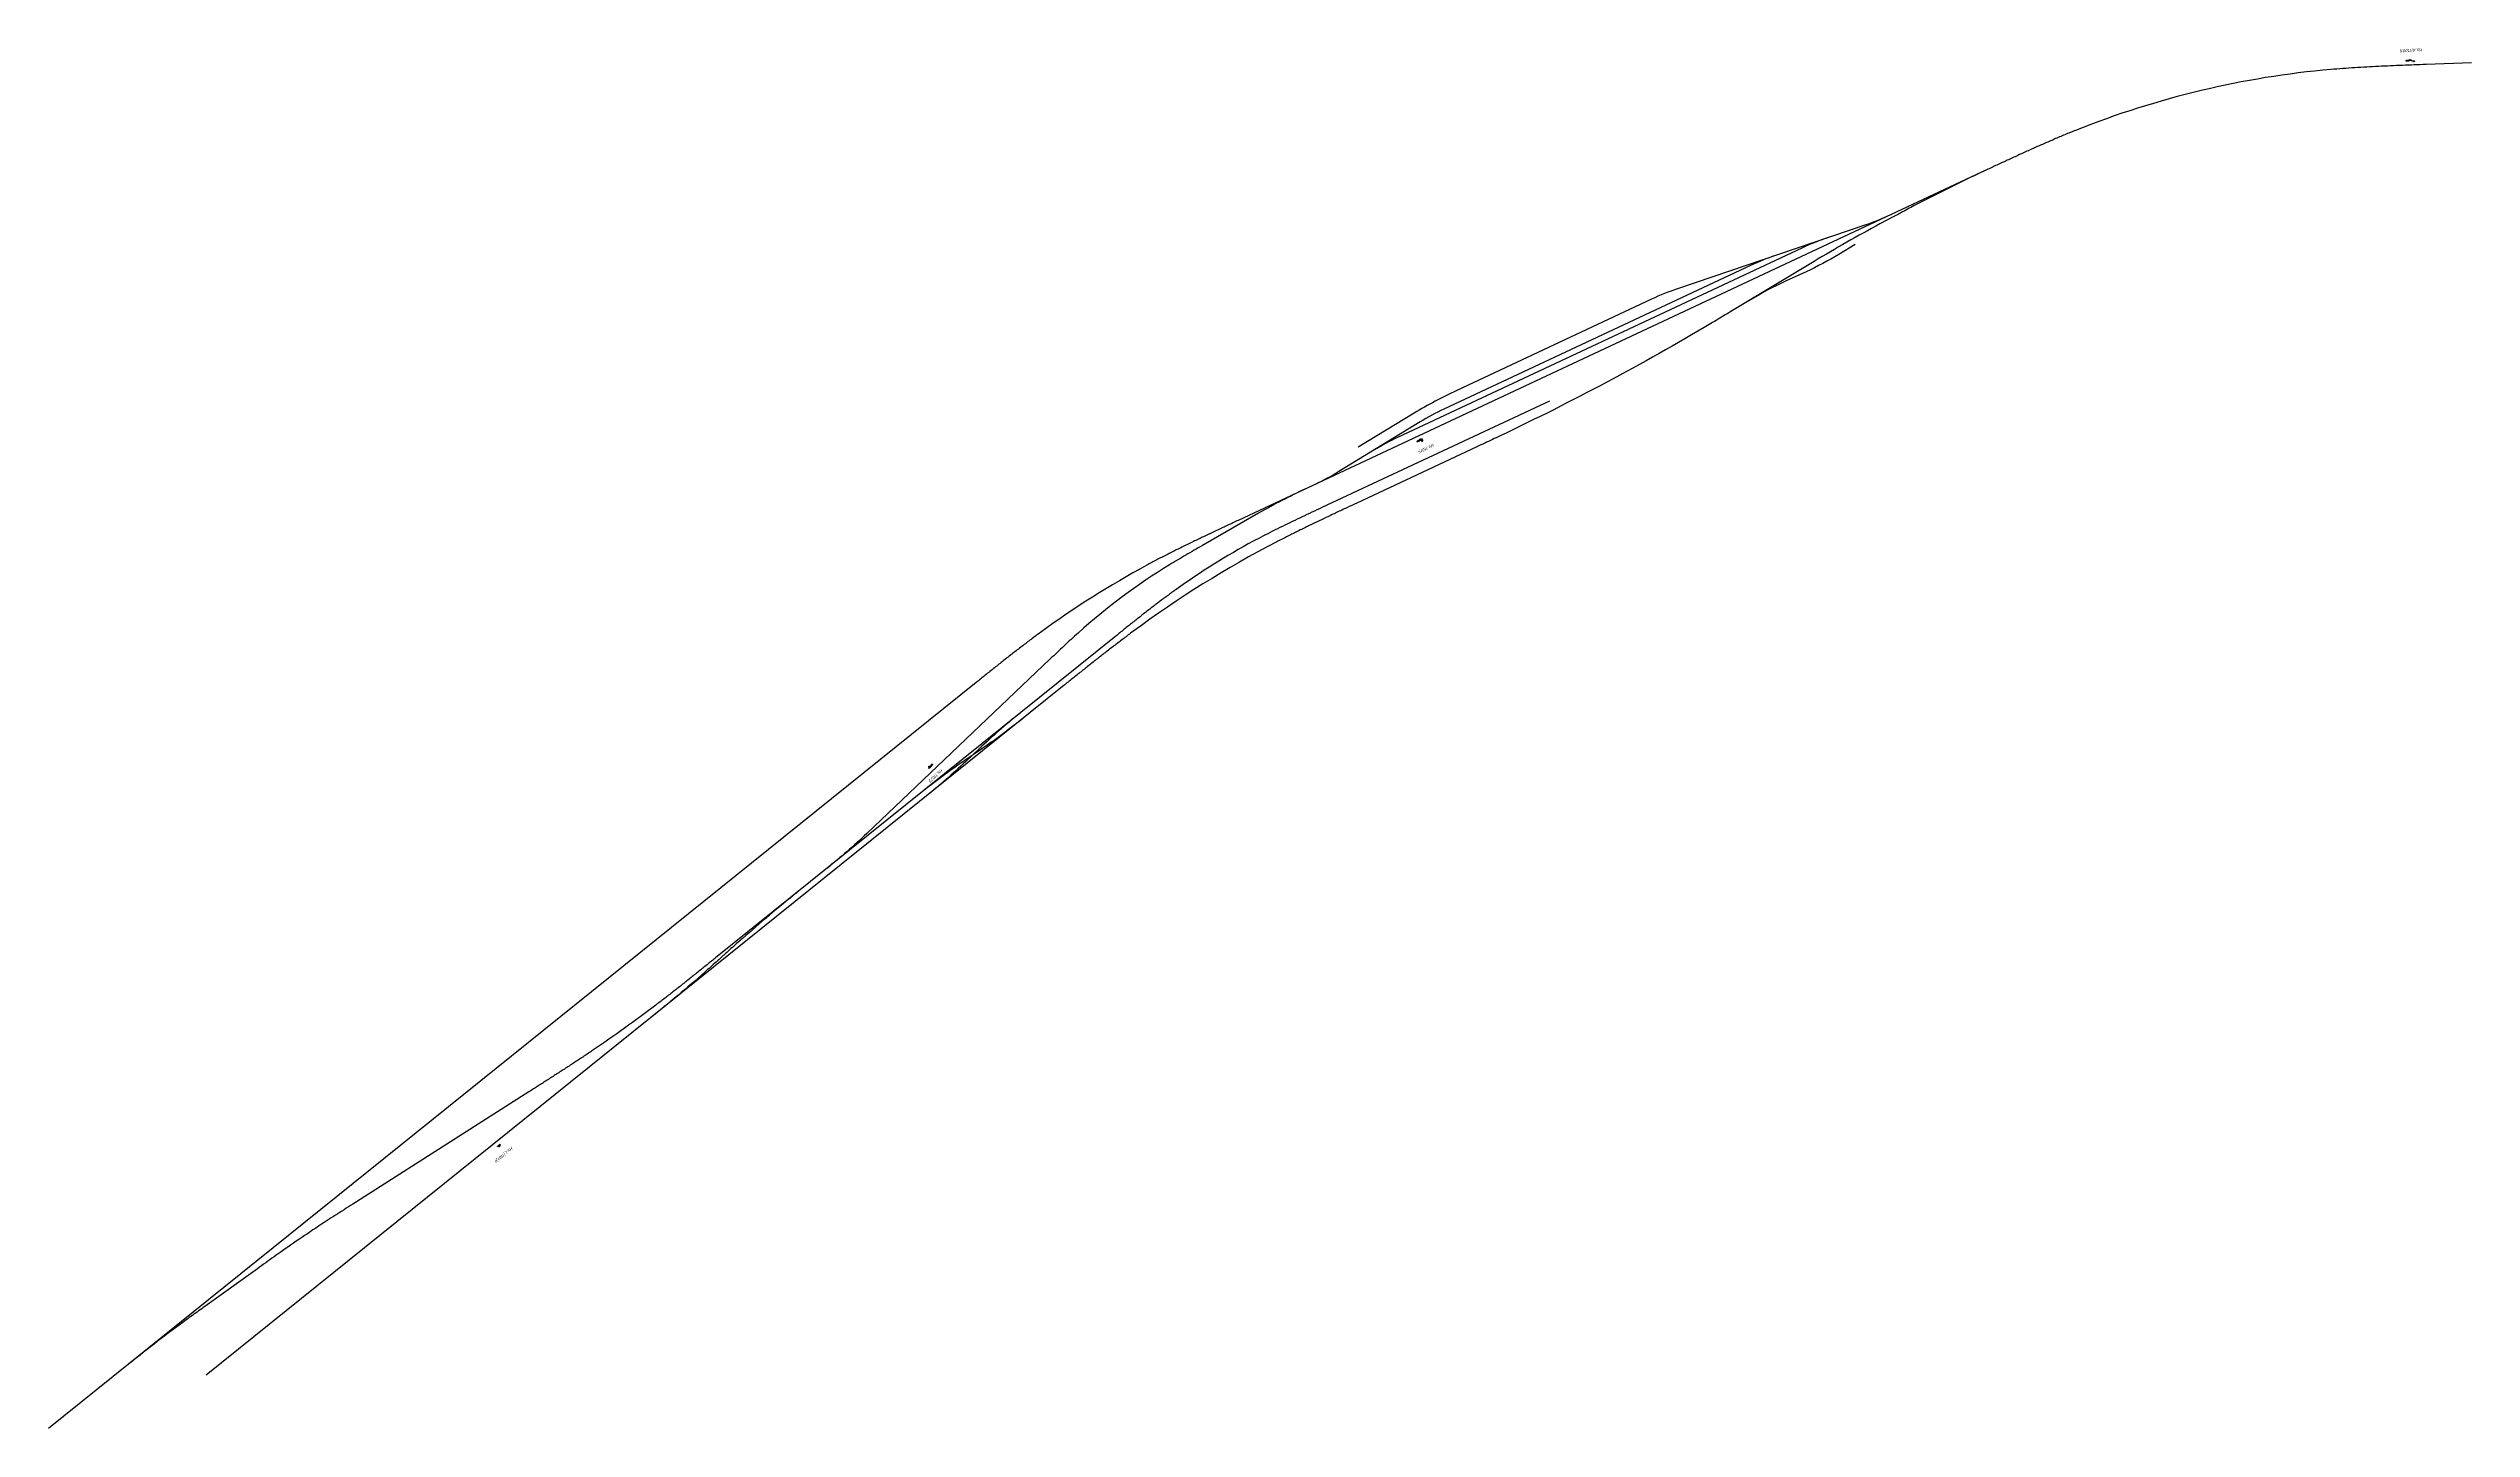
# Model space of a CAD drawing. Header units: metres. Extents: x 304251 to 306156, y 6702592 to 6703677.
import ezdxf
from ezdxf.enums import TextEntityAlignment as Align

# ---------------------------------------------------------------- set-up
doc = ezdxf.new("R2010")
doc.units = ezdxf.units.M
for name, color, linetype in [('As Built COGO points', 6, 'Continuous'), ('JBTKO_SPO', 2, 'Continuous'), ('JBTRC$$INNSETTINGSPUNKT', 62, 'Continuous'), ('JBTRC$$SYMBOLBESKRIVELSE', 62, 'Continuous'), ('JBTSA@OBJEKTBESKRIVELSE', 62, 'Continuous'), ('JBTSA@OBJEKTNAVN', 62, 'Continuous'), ('JBTSA_SIG', 2, 'Continuous')]:
    doc.layers.add(name, color=color, linetype=linetype)
doc.styles.add('ISO', font='iso3098.shx')

# ---------------------------------------------------------------- blocks, each defined once
blk = doc.blocks.new('NO-BN-2D-JBTRC_INNSETTINGSPUNKT-Schematic')
at = {"layer": 'JBTRC$$INNSETTINGSPUNKT', "linetype": 'ByBlock', "lineweight": -2, "transparency": 16777216}
for p, q in [((-0.05, 0), (0.05, 0)), ((0, -0.05), (0, 0.05))]:
    blk.add_line(p, q, dxfattribs=at)
blk.add_circle((0, 0), 0.05, dxfattribs=at)
blk = doc.blocks.new('NO-BN-2D-JBTSA_SIG-SIGNAL-HS3-FS-Geographic')
at = {"color": 0, "linetype": 'Continuous', "lineweight": -2, "transparency": 16777216}
for p, q in [((-1.5, 0.2), (-1.4, 0.2)), ((-1.5, -0.1), (-1.1, 0.2)), ((-1.4, -0.3), (-0.9, 0.2)), ((-1.1, -0.3), (-0.6, 0.2)), ((-0.8, -0.3), (-0.3, 0.2)), ((-0.6, -0.3), (-0.1, 0.2)), ((-0.3, -0.3), (0.2, 0.2)), ((0, -0.3), (0.5, 0.2)), ((0.2, -0.3), (0.7, 0.2)), ((0.5, -0.3), (1, 0.2)), ((0.8, -0.3), (1.3, 0.2)), ((1, -0.3), (1.5, 0.2)), ((1.3, -0.3), (1.5, -0.1))]:
    blk.add_line(p, q, dxfattribs=at)
at = {"color": 0, "linetype": 'ByBlock', "lineweight": -2, "transparency": 16777216}
for p, q in [((0, 3), (0, 9)), ((0, 0), (0, 3))]:
    blk.add_line(p, q, dxfattribs=at)
blk.add_lwpolyline([(-1.5, 0.2), (1.5, 0.2), (1.5, -0.3), (-1.5, -0.3)], close=True, dxfattribs=at)
for centre in [(0, 16.5), (0, 13.5), (0, 10.5), (1.5, 7.5), (1.5, 4.5)]:
    blk.add_circle(centre, 1.5, dxfattribs=at)
at = {"layer": 'JBTRC$$SYMBOLBESKRIVELSE', "linetype": 'ByBlock', "lineweight": -2, "transparency": 16777216, "insert": (0, -0.5), "char_height": 0.2, "width": 4, "attachment_point": 5, "style": 'ISO'}
blk.add_mtext('SIGNAL HS3-FS', dxfattribs=at)
blk = doc.blocks.new('*Z2')
at = {"color": 0, "linetype": 'ByBlock', "lineweight": -2, "transparency": 16777216, "xscale": 0.2499999999999999, "yscale": 0.2499999999999999, "zscale": 0.2499999999999999, "rotation": 16.26819556877593}
blk.add_blockref('NO-BN-2D-JBTSA_SIG-SIGNAL-HS3-FS-Geographic', (0, 0), dxfattribs=at)
at = {"color": 0, "linetype": 'ByBlock', "lineweight": -2, "transparency": 16777216, "rotation": 106.2681955687759}
blk.add_blockref('NO-BN-2D-JBTRC_INNSETTINGSPUNKT-Schematic', (0, 0), dxfattribs=at)
at = {"layer": 'JBTSA@OBJEKTBESKRIVELSE', "color": 0, "linetype": 'ByBlock', "lineweight": -2, "transparency": 16777216, "style": 'ISO'}
blk.add_attdef('OBJEKTBESKRIVELSE', text='', height=0.9, dxfattribs=at).set_placement((0, -11), align=Align.MIDDLE_CENTER)
at = {"layer": 'JBTSA@OBJEKTNAVN', "color": 0, "linetype": 'ByBlock', "lineweight": -2, "transparency": 16777216, "style": 'ISO', "oblique": 15}
blk.add_attdef('OBJEKTNAVN', text='', height=1.25, dxfattribs=at).set_placement((0, -8), align=Align.MIDDLE_CENTER)
blk = doc.blocks.new('*Z3')
at = {"color": 0, "linetype": 'ByBlock', "lineweight": -2, "transparency": 16777216, "xscale": 0.2499999999999999, "yscale": 0.2499999999999999, "zscale": 0.2499999999999999, "rotation": 35.75046612040961}
blk.add_blockref('NO-BN-2D-JBTSA_SIG-SIGNAL-HS3-FS-Geographic', (0, 0), dxfattribs=at)
at = {"color": 0, "linetype": 'ByBlock', "lineweight": -2, "transparency": 16777216, "rotation": 125.7504661204096}
blk.add_blockref('NO-BN-2D-JBTRC_INNSETTINGSPUNKT-Schematic', (0, 0), dxfattribs=at)
at = {"layer": 'JBTSA@OBJEKTBESKRIVELSE', "color": 0, "linetype": 'ByBlock', "lineweight": -2, "transparency": 16777216, "style": 'ISO'}
blk.add_attdef('OBJEKTBESKRIVELSE', text='', height=0.9, dxfattribs=at).set_placement((0, 11), align=Align.MIDDLE_CENTER)
at = {"layer": 'JBTSA@OBJEKTNAVN', "color": 0, "linetype": 'ByBlock', "lineweight": -2, "transparency": 16777216, "style": 'ISO', "oblique": 15}
blk.add_attdef('OBJEKTNAVN', text='', height=1.25, dxfattribs=at).set_placement((0, 8), align=Align.MIDDLE_CENTER)
blk = doc.blocks.new('NO-BN-2D-JBTSA_SIG-SIGNAL-HS3-FS-AAK-Geographic')
at = {"color": 0, "linetype": 'ByBlock', "lineweight": -2, "transparency": 16777216}
for p, q in [((0, 0), (0, -2)), ((0, -17), (0, -11))]:
    blk.add_line(p, q, dxfattribs=at)
for centre in [(0, -3.5), (0, -6.5), (0, -9.5), (1.5, -12.5), (1.5, -15.5)]:
    blk.add_circle(centre, 1.5, dxfattribs=at)
at = {"layer": 'JBTRC$$SYMBOLBESKRIVELSE', "linetype": 'ByBlock', "lineweight": -2, "transparency": 16777216, "insert": (0, -0.51611), "char_height": 0.2, "width": 4, "attachment_point": 5, "style": 'ISO'}
blk.add_mtext('SIGNAL HS3-FS-AAK', dxfattribs=at)
blk = doc.blocks.new('*Z4')
at = {"color": 0, "linetype": 'ByBlock', "lineweight": -2, "transparency": 16777216, "xscale": 0.25, "yscale": 0.25, "zscale": 0.25, "rotation": 52.11911325991183}
blk.add_blockref('NO-BN-2D-JBTSA_SIG-SIGNAL-HS3-FS-AAK-Geographic', (0, 0), dxfattribs=at)
at = {"color": 0, "linetype": 'ByBlock', "lineweight": -2, "transparency": 16777216, "rotation": 142.1191132599119}
blk.add_blockref('NO-BN-2D-JBTRC_INNSETTINGSPUNKT-Schematic', (0, 0), dxfattribs=at)
at = {"layer": 'JBTSA@OBJEKTBESKRIVELSE', "color": 0, "linetype": 'ByBlock', "lineweight": -2, "transparency": 16777216, "style": 'ISO'}
blk.add_attdef('OBJEKTBESKRIVELSE', text='', height=0.9, dxfattribs=at).set_placement((0, 11), align=Align.MIDDLE_CENTER)
at = {"layer": 'JBTSA@OBJEKTNAVN', "color": 0, "linetype": 'ByBlock', "lineweight": -2, "transparency": 16777216, "style": 'ISO', "oblique": 15}
blk.add_attdef('OBJEKTNAVN', text='', height=1.25, dxfattribs=at).set_placement((0, 8), align=Align.MIDDLE_CENTER)
blk = doc.blocks.new('NO-BN-2D-JBTSA_SIG-SIGNAL-HS3-AAK-Geographic')
at = {"color": 0, "linetype": 'ByBlock', "lineweight": -2, "transparency": 16777216}
blk.add_line((0, 0), (0, -2), dxfattribs=at)
for centre in [(0, -3.5), (0, -6.5), (0, -9.5)]:
    blk.add_circle(centre, 1.5, dxfattribs=at)
at = {"layer": 'JBTRC$$SYMBOLBESKRIVELSE', "linetype": 'ByBlock', "lineweight": -2, "transparency": 16777216, "insert": (0, -0.49562), "char_height": 0.2, "width": 4, "attachment_point": 5, "style": 'ISO'}
blk.add_mtext('SIGNAL HS3-AAK', dxfattribs=at)
blk = doc.blocks.new('*Z5')
at = {"color": 0, "linetype": 'ByBlock', "lineweight": -2, "transparency": 16777216, "xscale": 0.25, "yscale": 0.25, "zscale": 0.25, "rotation": 41.73779504464569}
blk.add_blockref('NO-BN-2D-JBTSA_SIG-SIGNAL-HS3-AAK-Geographic', (0, 0), dxfattribs=at)
at = {"color": 0, "linetype": 'ByBlock', "lineweight": -2, "transparency": 16777216, "rotation": 131.7377950446457}
blk.add_blockref('NO-BN-2D-JBTRC_INNSETTINGSPUNKT-Schematic', (0, 0), dxfattribs=at)
at = {"layer": 'JBTSA@OBJEKTBESKRIVELSE', "color": 0, "linetype": 'ByBlock', "lineweight": -2, "transparency": 16777216, "style": 'ISO'}
blk.add_attdef('OBJEKTBESKRIVELSE', text='', height=0.9, dxfattribs=at).set_placement((0, 11), align=Align.MIDDLE_CENTER)
at = {"layer": 'JBTSA@OBJEKTNAVN', "color": 0, "linetype": 'ByBlock', "lineweight": -2, "transparency": 16777216, "style": 'ISO', "oblique": 15}
blk.add_attdef('OBJEKTNAVN', text='', height=1.25, dxfattribs=at).set_placement((0, 8), align=Align.MIDDLE_CENTER)

msp = doc.modelspace()

# ---------------------------------------------------------------- linework, layer by layer
at = {"layer": 'As Built COGO points'}
for centre in [(306110.2, 6703666.6, 9.7), (305330.7, 6703368.5), (304943.7, 6703112.4, 14.3), (304605.6, 6702814.3)]:
    msp.add_circle(centre, 0.5, dxfattribs=at)
at = {"layer": 'JBTKO_SPO', "flags": 128}
for points in [[(306155.6, 6703665.3), (306120, 6703664.1, 0.000207), (306110.6, 6703663.8, 0.000622), (306101.3, 6703663.4, 0.001036), (306091.9, 6703663, 0.00145), (306082.5, 6703662.6, 0.001865), (306073.2, 6703662.1, 0.002279), (306063.8, 6703661.6, 0.002693), (306054.4, 6703660.9, 0.003108), (306045.1, 6703660.2, 0.073368), (305844.4, 6703612.3, 0.003006), (305836, 6703608.9, 0.002652), (305827.7, 6703605.4, 0.002298), (305819.5, 6703601.8, 0.001945), (305811.2, 6703598.2, 0.001591), (305803, 6703594.5, 0.001238), (305794.8, 6703590.7, 0.000884), (305786.7, 6703587, 0.00053), (305778.5, 6703583.2, 0.000177), (305770.4, 6703579.4), (305186.3, 6703305.9, 0.000173), (305178.2, 6703302.1, 0.000519), (305170.2, 6703298.3, 0.000865), (305162.2, 6703294.5, 0.00121), (305154.1, 6703290.7, 0.001556), (305146.1, 6703286.8, 0.001902), (305138.2, 6703282.9, 0.002248), (305130.2, 6703278.9, 0.002594), (305122.3, 6703274.8, 0.002939), (305114.5, 6703270.6, 0.034623), (305031, 6703217.9, 0.002973), (305023.6, 6703212.4, 0.002515), (305016.4, 6703206.9, 0.002058), (305009.1, 6703201.3, 0.001601), (305001.9, 6703195.7, 0.001143), (304994.8, 6703190, 0.000686), (304987.6, 6703184.3, 0.000229), (304980.5, 6703178.5), (304251.4, 6702592.3)], [(305767.9, 6703578.2, 0.011719), (305717.6, 6703553.2, 0.001042), (305712.3, 6703550.4, 0.000625), (305707, 6703547.5, 0.000208), (305701.7, 6703544.7), (305690.6, 6703538.8, 0.012366), (305639, 6703509.4), (305574.8, 6703470.8, -0.000139), (305569.1, 6703467.4, -0.000417), (305563.4, 6703463.9, -0.000694), (305557.7, 6703460.5, -0.023466), (305392.1, 6703372.3, -0.000694), (305386.1, 6703369.4, -0.000417), (305380.1, 6703366.6, -0.000139), (305374, 6703363.7), (305279.6, 6703319.5, 0.000161), (305271.7, 6703315.8, 0.000483), (305263.7, 6703312.1, 0.000804), (305255.8, 6703308.3, 0.001126), (305247.9, 6703304.6, 0.001448), (305240.1, 6703300.8, 0.001769), (305232.2, 6703296.9, 0.002091), (305224.4, 6703293, 0.002413), (305216.6, 6703289, 0.039252), (305103.5, 6703218.5, 0.002413), (305096.5, 6703213.2, 0.002091), (305089.6, 6703207.9, 0.001769), (305082.6, 6703202.6, 0.001448), (305075.7, 6703197.2, 0.001126), (305068.9, 6703191.8, 0.000804), (305062, 6703186.3, 0.000483), (305055.2, 6703180.9, 0.000161), (305048.4, 6703175.4), (304375.3, 6702634.2)], [(305699.1, 6703546, -0.027671), (305679.6, 6703538.1), (305531.7, 6703487.9, 0.027672), (305511.2, 6703479.7), (305358.1, 6703408, 0.027115), (305324.6, 6703390.1), (305280.6, 6703363.3)], [(305608.5, 6703514, 0.027673), (305589, 6703506.2), (305347.9, 6703393.3, 0.027669), (305329.4, 6703383.3), (305265.4, 6703344.2, -0.02767), (305246.9, 6703334.2)], [(305648.9, 6703527.7, 0.027672), (305629.4, 6703519.9), (305311.5, 6703371, 0.027671), (305293, 6703361.1)], [(305671.3, 6703522.8), (305658.3, 6703514.9, -0.029056), (305632.7, 6703501.3), (305617, 6703494.1, 0.027671), (305587.7, 6703478.5)], [(305431.1, 6703399.7), (305252.1, 6703315.9, 0.000278), (305244.3, 6703312.3, 0.000835), (305236.5, 6703308.6, 0.001391), (305228.8, 6703304.9, 0.001948), (305221.1, 6703301.2, 0.002505), (305213.4, 6703297.4, 0.003061), (305205.8, 6703293.5, 0.003618), (305198.2, 6703289.5, 0.032557), (305137.5, 6703251.6, 0.003618), (305130.6, 6703246.6, 0.003061), (305123.7, 6703241.4, 0.002505), (305116.9, 6703236.2, 0.001948), (305110.1, 6703230.9, 0.001391), (305103.4, 6703225.6, 0.000835), (305096.7, 6703220.3, 0.000278), (305090.1, 6703214.9), (304775.7, 6702962.1)], [(305239.3, 6703330.7, 0.020788), (305202.4, 6703311.5), (305158.2, 6703286.1, 0.000469), (305151.7, 6703282.4, 0.001406), (305145.2, 6703278.6, 0.002344), (305138.8, 6703274.8, 0.003281), (305132.3, 6703271, 0.044849), (305060.6, 6703217.4, 0.003281), (305055, 6703212.4, 0.002344), (305049.5, 6703207.3, 0.001406), (305044.1, 6703202.2, 0.000469), (305038.6, 6703197), (304894.4, 6703059.8, -0.020788), (304863.1, 6703032.4)], [(305017.2, 6703150.3, -0.020791), (304983.8, 6703125.6), (304971.4, 6703117.2, 0.020792), (304937.9, 6703092.6)], [(305014.3, 6703154, 0.020786), (304983, 6703126.6), (304972.1, 6703116.3, -0.02079), (304940.8, 6703088.9)], [(304839.7, 6703013.6, 0.01172), (304796.7, 6702977.3, 0.001042), (304792.2, 6702973.4, 0.000625), (304787.7, 6702969.4, 0.000208), (304783.3, 6702965.4), (304780.6, 6702962.9, -0.000208), (304776.1, 6702958.9, -0.000625), (304771.6, 6702954.9, -0.001042), (304767.2, 6702950.9, -0.01172), (304724.2, 6702914.7)], [(304775.7, 6702962.1, -0.000139), (304769, 6702956.8, -0.000417), (304762.3, 6702951.4, -0.000696), (304755.6, 6702946.1, -0.000974), (304748.9, 6702940.7, -0.001252), (304742.1, 6702935.4, -0.001531), (304735.4, 6702930.2, -0.001809), (304728.6, 6702925, -0.013789), (304679.3, 6702889.6, -0.001809), (304672.2, 6702884.8, -0.001531), (304665, 6702880.1, -0.001252), (304657.8, 6702875.4, -0.000974), (304650.6, 6702870.8, -0.000696), (304643.4, 6702866.1, -0.000417), (304636.2, 6702861.5, -0.000139), (304629, 6702856.9), (304490.5, 6702768.6, 0.000278), (304483.7, 6702764.3, 0.000833), (304477, 6702760, 0.001389), (304470.3, 6702755.7, 0.008834), (304435.2, 6702731.9, 0.001389), (304428.7, 6702727.3, 0.000833), (304422.1, 6702722.6, 0.000278), (304415.6, 6702717.9), (304374.3, 6702688.2, 0.000208), (304369.4, 6702684.7, 0.000625), (304364.5, 6702681.2, 0.001042), (304359.7, 6702677.7, 0.011715), (304315.1, 6702643.5)]]:
    msp.add_lwpolyline(points, format="xyb", dxfattribs=at)

# ---------------------------------------------------------------- block references
at = {"layer": 'JBTSA_SIG'}
ref = msp.add_blockref('*Z2', (306108.6, 6703667.2, 9.3), dxfattribs=dict(at, rotation=75.78470312780269))
ref.add_attrib('OBJEKTNAVN', 'Hs.A(11001)', dxfattribs={"layer": 'JBTSA@OBJEKTNAVN', "color": 0, "linetype": 'ByBlock', "lineweight": -2, "transparency": 16777216, "height": 2.5, "rotation": 182.0529, "style": 'ISO', "oblique": 15}).set_placement((306108.3, 6703675.2, 9.3), align=Align.MIDDLE_CENTER)
ref = msp.add_blockref('*Z3', (305330.9, 6703369.7, 8.6), dxfattribs=dict(at, rotation=79.33924868532259))
ref.add_attrib('OBJEKTNAVN', 'Hs.11015', dxfattribs={"layer": 'JBTSA@OBJEKTNAVN', "color": 0, "linetype": 'ByBlock', "lineweight": -2, "transparency": 16777216, "height": 2.5, "rotation": 205.0897, "style": 'ISO', "oblique": 15}).set_placement((305334.2, 6703362.5, 8.6), align=Align.MIDDLE_CENTER)
ref = msp.add_blockref('*Z4', (304943.2, 6703111.1, 14.5), dxfattribs=dict(at, rotation=81.44368490031312))
ref.add_attrib('OBJEKTNAVN', 'Hs.11025', dxfattribs={"layer": 'JBTSA@OBJEKTNAVN', "color": 0, "linetype": 'ByBlock', "lineweight": -2, "transparency": 16777216, "height": 2.5, "rotation": 223.5628, "style": 'ISO', "oblique": 15}).set_placement((304948.7, 6703105.3, 14.5), align=Align.MIDDLE_CENTER)
ref = msp.add_blockref('*Z5', (304604.3, 6702813.8, 18.5), dxfattribs=dict(at, rotation=87.06136284890214))
ref.add_attrib('OBJEKTNAVN', 'Hs.L(11013)', dxfattribs={"layer": 'JBTSA@OBJEKTNAVN', "color": 0, "linetype": 'ByBlock', "lineweight": -2, "transparency": 16777216, "height": 2.5, "rotation": 218.7992, "style": 'ISO', "oblique": 15}).set_placement((304609.3, 6702807.6, 18.5), align=Align.MIDDLE_CENTER)

doc.saveas('drawing.dxf')
